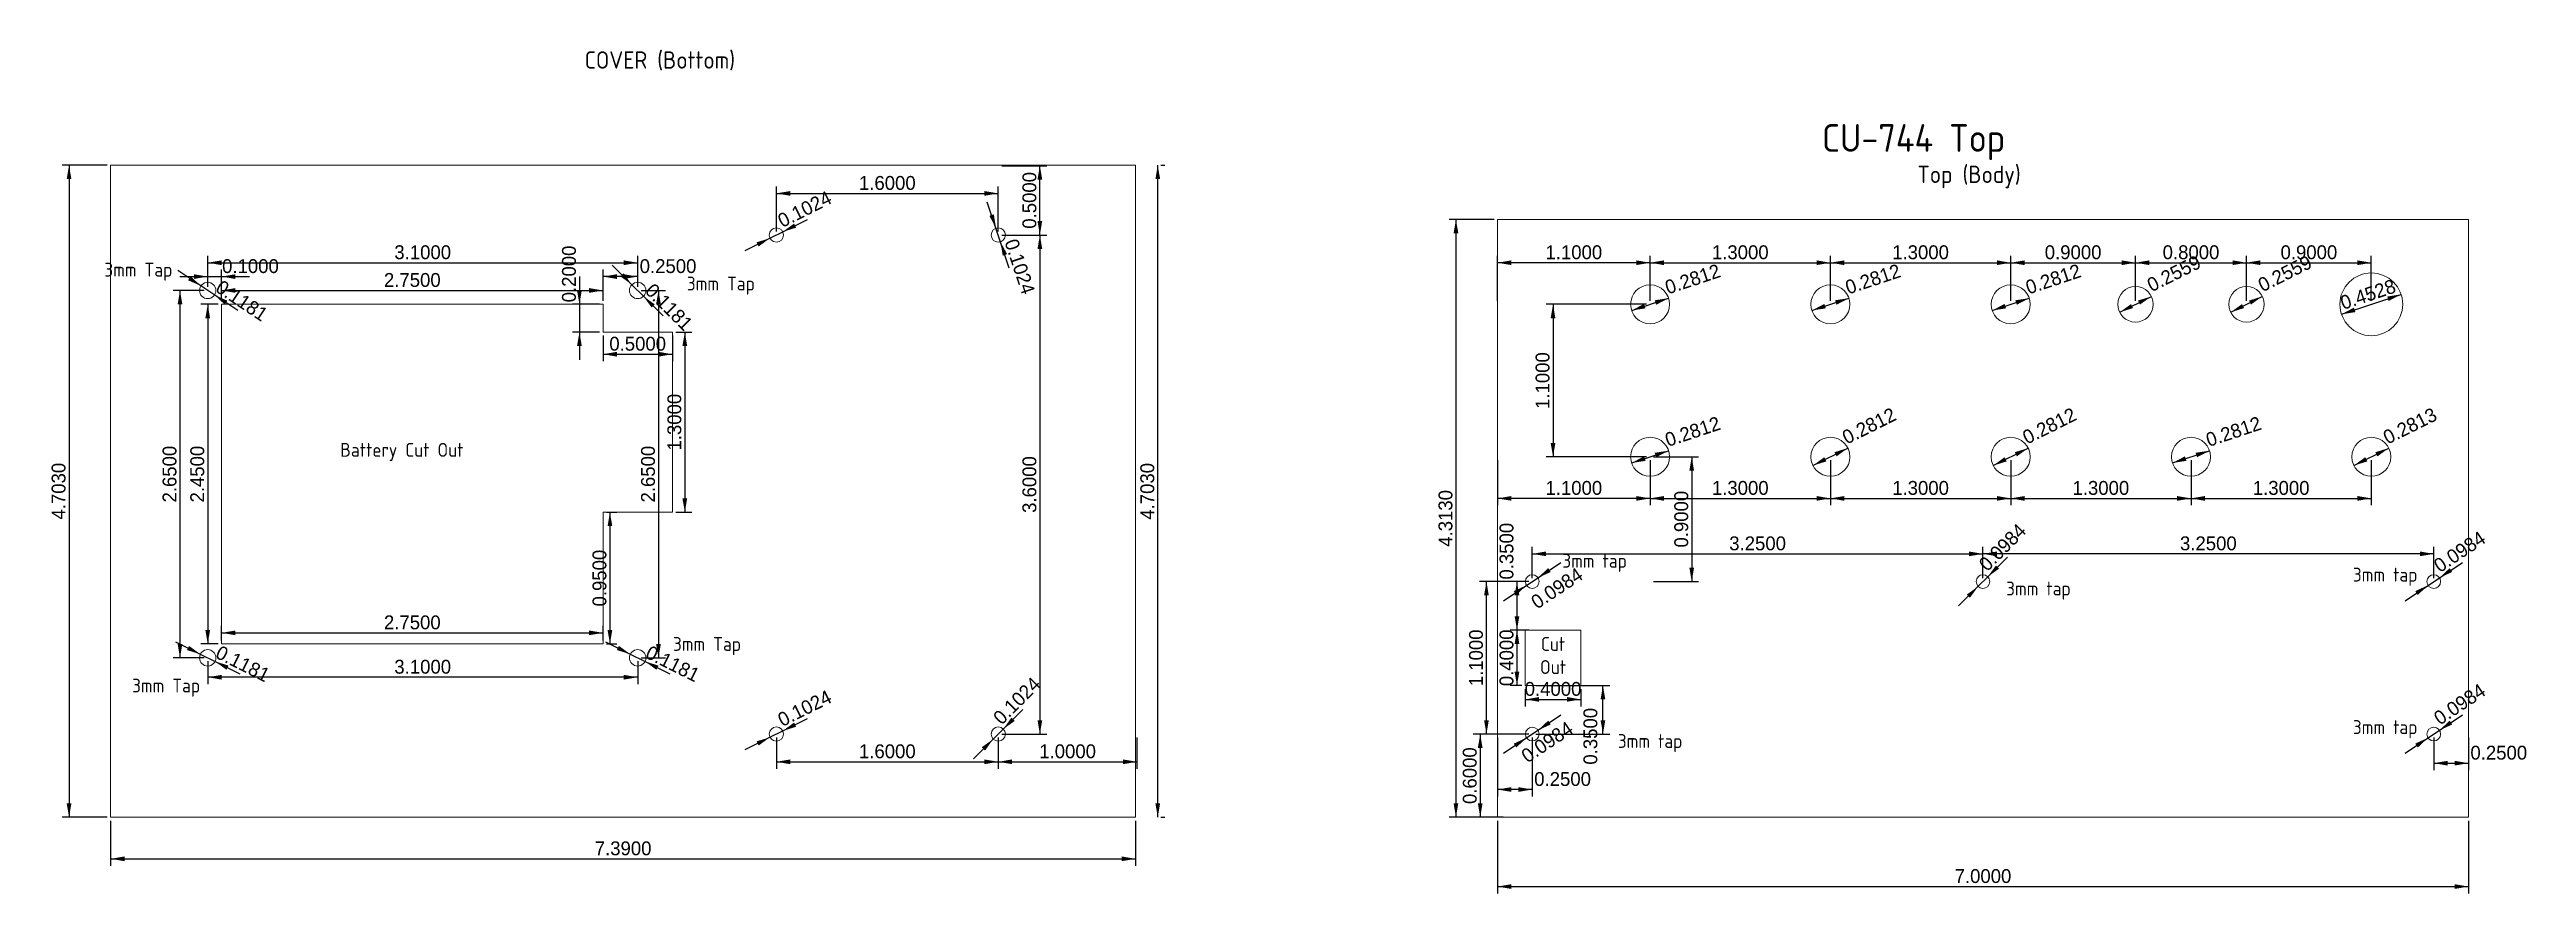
# Model space of a CAD drawing. Header units: inches. Extents: x -0.4 to 17.4, y -0.5 to 5.5.
import ezdxf

# ---------------------------------------------------------------- set-up
doc = ezdxf.new("R2010")
doc.units = ezdxf.units.IN
doc.header["$MEASUREMENT"] = 0
doc.layers.get('0').update_dxf_attribs({"linetype": 'CONTINUOUS', "lineweight": 0})
doc.styles.add('iso', font='iso')
doc.dimstyles.get("Standard").update_dxf_attribs({"dimtxt": 0.1, "dimasz": 0.1, "dimexe": 0.05, "dimexo": 0.025, "dimgap": 0.025, "dimtad": 0, "dimtoh": 1, "dimdec": 4, "dimzin": 1, "dimdsep": 46, "dimtxsty": 'Standard', "dimcen": 0.09, "dimazin": 0, "dimtfac": 1, "dimtdec": 4, "dimtofl": 0, "dimtmove": 0, "dimatfit": 3, "dimfxl": 0.0394, "dimtolj": 1, "dimtzin": 0, "dimarcsym": 0})

msp = doc.modelspace()

# ---------------------------------------------------------------- texts
at = {"attachment_point": 2, "style": 'iso'}
for s, insert, char_height, width in [('COVER (Bottom)', (3.96007, 5.525), 0.125, 1.3020833), ('CU-744 Top', (13, 5), 0.2, 1.5722222), ('Top (Body)', (13.4, 4.7), 0.125, 0.8715278), ('3mm Tap', (0.2, 4), 0.1, 0.5638889), ('3mm Tap', (4.4, 3.9), 0.1, 0.5638889), ('Battery Cut Out', (2.1, 2.7), 0.1, 1.0944444), ('3mm tap', (10.7, 1.9), 0.1, 0.5416667), ('3mm tap', (16.4, 1.8), 0.1, 0.5416667), ('3mm tap', (13.9, 1.7), 0.1, 0.5416667), ('3mm Tap', (4.3, 1.3), 0.1, 0.5638889), ('Cut\\POut', (10.4, 1.3), 0.1, 0.2), ('3mm Tap', (0.4, 1), 0.1, 0.5638889), ('3mm tap', (11.1, 0.6), 0.1, 0.5416667), ('3mm tap', (16.4, 0.7), 0.1, 0.5416667)]:
    msp.add_mtext(s, dxfattribs=dict(at, insert=insert, char_height=char_height, width=width))

# ---------------------------------------------------------------- blocks, each defined once
blk = doc.blocks.new('*D1')
at = {"color": 0, "linetype": 'ByBlock', "lineweight": -2}
for p, q in [((0, -0.025), (0, -0.35)), ((7.39, -0.025), (7.39, -0.35)), ((0, -0.3), (7.39, -0.3))]:
    blk.add_line(p, q, dxfattribs=at)
for points in [[(0, -0.3), (0.1, -0.283), (0.1, -0.317)], [(7.39, -0.3), (7.29, -0.317), (7.29, -0.283)]]:
    blk.add_solid(points, dxfattribs=at)
at = {"color": 0, "linetype": 'CONTINUOUS', "lineweight": -2, "insert": (3.695, -0.225), "char_height": 0.1, "width": 0.38889, "attachment_point": 5}
blk.add_mtext('7.3900', dxfattribs=at)
blk = doc.blocks.new('*D2')
at = {"color": 0, "linetype": 'ByBlock', "lineweight": -2}
for p, q in [((7.55, 0), (7.55, 4.703)), ((7.572, 4.703), (7.6, 4.703)), ((7.572, 0), (7.6, 0))]:
    blk.add_line(p, q, dxfattribs=at)
for points in [[(7.55, 4.703), (7.567, 4.603), (7.533, 4.603)], [(7.55, 0), (7.533, 0.1), (7.567, 0.1)]]:
    blk.add_solid(points, dxfattribs=at)
at = {"color": 0, "linetype": 'CONTINUOUS', "lineweight": -2, "insert": (7.475, 2.351), "char_height": 0.1, "width": 0.4, "attachment_point": 5, "rotation": 90}
blk.add_mtext('4.7030', dxfattribs=at)
blk = doc.blocks.new('*D3')
at = {"color": 0, "linetype": 'ByBlock', "lineweight": -2}
for p, q in [((-0.025, 4.703), (-0.35, 4.703)), ((-0.3, 4.703), (-0.3, 0)), ((-0.025, 0), (-0.35, 0))]:
    blk.add_line(p, q, dxfattribs=at)
for points in [[(-0.3, 4.703), (-0.283, 4.603), (-0.317, 4.603)], [(-0.3, 0), (-0.317, 0.1), (-0.283, 0.1)]]:
    blk.add_solid(points, dxfattribs=at)
at = {"color": 0, "linetype": 'CONTINUOUS', "lineweight": -2, "insert": (-0.375, 2.352), "char_height": 0.1, "width": 0.4, "attachment_point": 5, "rotation": 90}
blk.add_mtext('4.7030', dxfattribs=at)
blk = doc.blocks.new('*D4')
at = {"color": 0, "linetype": 'ByBlock', "lineweight": -2}
for p, q in [((9.975, 4.313), (9.65, 4.313)), ((9.7, 4.313), (9.7, 0)), ((9.975, 0), (9.65, 0))]:
    blk.add_line(p, q, dxfattribs=at)
for points in [[(9.7, 4.313), (9.717, 4.213), (9.683, 4.213)], [(9.7, 0), (9.683, 0.1), (9.717, 0.1)]]:
    blk.add_solid(points, dxfattribs=at)
at = {"color": 0, "linetype": 'CONTINUOUS', "lineweight": -2, "insert": (9.625, 2.156), "char_height": 0.1, "width": 0.37778, "attachment_point": 5, "rotation": 90}
blk.add_mtext('4.3130', dxfattribs=at)
blk = doc.blocks.new('*D5')
at = {"color": 0, "linetype": 'ByBlock', "lineweight": -2}
for p, q in [((10, -0.025), (10, -0.55)), ((17, -0.025), (17, -0.55)), ((10, -0.5), (17, -0.5))]:
    blk.add_line(p, q, dxfattribs=at)
for points in [[(10, -0.5), (10.1, -0.483), (10.1, -0.517)], [(17, -0.5), (16.9, -0.517), (16.9, -0.483)]]:
    blk.add_solid(points, dxfattribs=at)
at = {"color": 0, "linetype": 'CONTINUOUS', "lineweight": -2, "insert": (13.5, -0.425), "char_height": 0.1, "width": 0.38889, "attachment_point": 5}
blk.add_mtext('7.0000', dxfattribs=at)
blk = doc.blocks.new('*D6')
at = {"color": 0, "linetype": 'ByBlock', "lineweight": -2}
for p, q in [((10.25, 1.725), (10.25, 1.95)), ((10.25, 1.9), (13.5, 1.9)), ((13.5, 1.725), (13.5, 1.95))]:
    blk.add_line(p, q, dxfattribs=at)
for points in [[(10.25, 1.9), (10.35, 1.917), (10.35, 1.883)], [(13.5, 1.9), (13.4, 1.883), (13.4, 1.917)]]:
    blk.add_solid(points, dxfattribs=at)
at = {"color": 0, "linetype": 'CONTINUOUS', "lineweight": -2, "insert": (11.875, 1.975), "char_height": 0.1, "width": 0.38889, "attachment_point": 5}
blk.add_mtext('3.2500', dxfattribs=at)
blk = doc.blocks.new('*D7')
at = {"color": 0, "linetype": 'ByBlock', "lineweight": -2}
for p, q in [((13.5, 1.725), (13.5, 1.95)), ((16.75, 1.9), (13.5, 1.9)), ((16.75, 1.725), (16.75, 1.95))]:
    blk.add_line(p, q, dxfattribs=at)
for points in [[(13.5, 1.9), (13.6, 1.917), (13.6, 1.883)], [(16.75, 1.9), (16.65, 1.883), (16.65, 1.917)]]:
    blk.add_solid(points, dxfattribs=at)
at = {"color": 0, "linetype": 'CONTINUOUS', "lineweight": -2, "insert": (15.125, 1.975), "char_height": 0.1, "width": 0.38889, "attachment_point": 5}
blk.add_mtext('3.2500', dxfattribs=at)
blk = doc.blocks.new('*D8')
at = {"color": 0, "linetype": 'ByBlock', "lineweight": -2}
for p, q in [((10.225, 1.7), (9.87, 1.7)), ((9.92, 0.6), (9.92, 1.7)), ((10.225, 0.6), (9.87, 0.6))]:
    blk.add_line(p, q, dxfattribs=at)
for points in [[(9.92, 1.7), (9.937, 1.6), (9.903, 1.6)], [(9.92, 0.6), (9.903, 0.7), (9.937, 0.7)]]:
    blk.add_solid(points, dxfattribs=at)
at = {"color": 0, "linetype": 'CONTINUOUS', "lineweight": -2, "insert": (9.845, 1.15), "char_height": 0.1, "width": 0.34444, "attachment_point": 5, "rotation": 90}
blk.add_mtext('1.1000', dxfattribs=at)
blk = doc.blocks.new('*D9')
at = {"color": 0, "linetype": 'ByBlock', "lineweight": -2}
for p, q in [((10.175, 1.35), (10.09, 1.35)), ((10.14, 1.35), (10.14, 0.95)), ((10.175, 0.95), (10.09, 0.95))]:
    blk.add_line(p, q, dxfattribs=at)
for points in [[(10.14, 1.35), (10.157, 1.25), (10.123, 1.25)], [(10.14, 0.95), (10.123, 1.05), (10.157, 1.05)]]:
    blk.add_solid(points, dxfattribs=at)
at = {"color": 0, "linetype": 'CONTINUOUS', "lineweight": -2, "insert": (10.065, 1.15), "char_height": 0.1, "width": 0.4, "attachment_point": 5, "rotation": 90}
blk.add_mtext('0.4000', dxfattribs=at)
blk = doc.blocks.new('*D10')
at = {"color": 0, "linetype": 'ByBlock', "lineweight": -2}
for p, q in [((10.2, 0.925), (10.2, 0.8)), ((10.6, 0.925), (10.6, 0.8)), ((10.2, 0.85), (10.6, 0.85))]:
    blk.add_line(p, q, dxfattribs=at)
for points in [[(10.2, 0.85), (10.3, 0.867), (10.3, 0.833)], [(10.6, 0.85), (10.5, 0.833), (10.5, 0.867)]]:
    blk.add_solid(points, dxfattribs=at)
at = {"color": 0, "linetype": 'CONTINUOUS', "lineweight": -2, "insert": (10.4, 0.925), "char_height": 0.1, "width": 0.4, "attachment_point": 5}
blk.add_mtext('0.4000', dxfattribs=at)
blk = doc.blocks.new('*D11')
at = {"color": 0, "linetype": 'ByBlock', "lineweight": -2}
for p, q in [((10.225, 1.7), (10.09, 1.7)), ((10.14, 1.7), (10.14, 1.35)), ((10.225, 1.35), (10.09, 1.35))]:
    blk.add_line(p, q, dxfattribs=at)
for points in [[(10.14, 1.7), (10.157, 1.6), (10.123, 1.6)], [(10.14, 1.35), (10.123, 1.45), (10.157, 1.45)]]:
    blk.add_solid(points, dxfattribs=at)
at = {"color": 0, "linetype": 'CONTINUOUS', "lineweight": -2, "insert": (10.065, 1.919), "char_height": 0.1, "width": 0.38889, "attachment_point": 5, "rotation": 90}
blk.add_mtext('0.3500', dxfattribs=at)
blk = doc.blocks.new('*D12')
at = {"color": 0, "linetype": 'ByBlock', "lineweight": -2}
for p, q in [((10.04, 0.6), (9.825, 0.6)), ((9.875, 0.6), (9.875, 0)), ((10.04, 0), (9.825, 0))]:
    blk.add_line(p, q, dxfattribs=at)
for points in [[(9.875, 0.6), (9.892, 0.5), (9.858, 0.5)], [(9.875, 0), (9.858, 0.1), (9.892, 0.1)]]:
    blk.add_solid(points, dxfattribs=at)
at = {"color": 0, "linetype": 'CONTINUOUS', "lineweight": -2, "insert": (9.8, 0.3), "char_height": 0.1, "width": 0.38889, "attachment_point": 5, "rotation": 90}
blk.add_mtext('0.6000', dxfattribs=at)
blk = doc.blocks.new('*D13')
at = {"color": 0, "linetype": 'ByBlock', "lineweight": -2}
blk.add_line((16.543, 0.462), (16.957, 0.738), dxfattribs=at)
for points in [[(16.709, 0.573), (16.635, 0.503), (16.617, 0.531)], [(16.791, 0.627), (16.865, 0.697), (16.883, 0.669)]]:
    blk.add_solid(points, dxfattribs=at)
at = {"color": 0, "linetype": 'CONTINUOUS', "lineweight": -2, "insert": (16.937, 0.815), "char_height": 0.1, "width": 0.4, "attachment_point": 5, "rotation": 33.6901}
blk.add_mtext('0.0984', dxfattribs=at)
blk = doc.blocks.new('*D14')
at = {"color": 0, "linetype": 'ByBlock', "lineweight": -2}
blk.add_line((16.543, 1.562), (16.957, 1.838), dxfattribs=at)
for points in [[(16.791, 1.727), (16.865, 1.797), (16.883, 1.769)], [(16.709, 1.673), (16.635, 1.603), (16.617, 1.631)]]:
    blk.add_solid(points, dxfattribs=at)
at = {"color": 0, "linetype": 'CONTINUOUS', "lineweight": -2, "insert": (16.937, 1.915), "char_height": 0.1, "width": 0.4, "attachment_point": 5, "rotation": 33.6901}
blk.add_mtext('0.0984', dxfattribs=at)
blk = doc.blocks.new('*D15')
at = {"color": 0, "linetype": 'ByBlock', "lineweight": -2}
blk.add_line((13.324, 1.524), (13.676, 1.876), dxfattribs=at)
for points in [[(13.535, 1.735), (13.594, 1.817), (13.617, 1.794)], [(13.465, 1.665), (13.406, 1.583), (13.383, 1.606)]]:
    blk.add_solid(points, dxfattribs=at)
at = {"color": 0, "linetype": 'CONTINUOUS', "lineweight": -2, "insert": (13.641, 1.947), "char_height": 0.1, "width": 0.4, "attachment_point": 5, "rotation": 45}
blk.add_mtext('0.0984', dxfattribs=at)
blk = doc.blocks.new('*D16')
at = {"color": 0, "linetype": 'ByBlock', "lineweight": -2}
for p, q in [((10.275, 0.95), (10.81, 0.95)), ((10.76, 0.6), (10.76, 0.95)), ((10.275, 0.6), (10.81, 0.6))]:
    blk.add_line(p, q, dxfattribs=at)
for points in [[(10.76, 0.95), (10.777, 0.85), (10.743, 0.85)], [(10.76, 0.6), (10.743, 0.7), (10.777, 0.7)]]:
    blk.add_solid(points, dxfattribs=at)
at = {"color": 0, "linetype": 'CONTINUOUS', "lineweight": -2, "insert": (10.67, 0.584), "char_height": 0.1, "width": 0.38889, "attachment_point": 5, "rotation": 90}
blk.add_mtext('0.3500', dxfattribs=at)
blk = doc.blocks.new('*D17')
at = {"color": 0, "linetype": 'ByBlock', "lineweight": -2}
blk.add_line((10.043, 0.462), (10.457, 0.738), dxfattribs=at)
for points in [[(10.209, 0.573), (10.135, 0.503), (10.117, 0.531)], [(10.291, 0.627), (10.365, 0.697), (10.383, 0.669)]]:
    blk.add_solid(points, dxfattribs=at)
at = {"color": 0, "linetype": 'CONTINUOUS', "lineweight": -2, "insert": (10.358, 0.542), "char_height": 0.1, "width": 0.4, "attachment_point": 5, "rotation": 33.6901}
blk.add_mtext('0.0984', dxfattribs=at)
blk = doc.blocks.new('*D18')
at = {"color": 0, "linetype": 'ByBlock', "lineweight": -2}
blk.add_line((10.043, 1.562), (10.457, 1.838), dxfattribs=at)
for points in [[(10.291, 1.727), (10.365, 1.797), (10.383, 1.769)], [(10.209, 1.673), (10.135, 1.603), (10.117, 1.631)]]:
    blk.add_solid(points, dxfattribs=at)
at = {"color": 0, "linetype": 'CONTINUOUS', "lineweight": -2, "insert": (10.428, 1.652), "char_height": 0.1, "width": 0.4, "attachment_point": 5, "rotation": 33.6901}
blk.add_mtext('0.0984', dxfattribs=at)
blk = doc.blocks.new('*D19')
at = {"color": 0, "linetype": 'ByBlock', "lineweight": -2}
blk.add_line((14.486, 3.643), (14.714, 3.757), dxfattribs=at)
for points in [[(14.714, 3.757), (14.632, 3.698), (14.618, 3.727)], [(14.486, 3.643), (14.568, 3.702), (14.582, 3.673)]]:
    blk.add_solid(points, dxfattribs=at)
at = {"color": 0, "linetype": 'CONTINUOUS', "lineweight": -2, "insert": (14.877, 3.922), "char_height": 0.1, "width": 0.38889, "attachment_point": 5, "rotation": 26.5651}
blk.add_mtext('0.2559', dxfattribs=at)
blk = doc.blocks.new('*D20')
at = {"color": 0, "linetype": 'ByBlock', "lineweight": -2}
blk.add_line((13.567, 3.656), (13.833, 3.744), dxfattribs=at)
for points in [[(13.567, 3.656), (13.656, 3.703), (13.667, 3.671)], [(13.833, 3.744), (13.744, 3.697), (13.733, 3.729)]]:
    blk.add_solid(points, dxfattribs=at)
at = {"color": 0, "linetype": 'CONTINUOUS', "lineweight": -2, "insert": (14.007, 3.882), "char_height": 0.1, "width": 0.36667, "attachment_point": 5, "rotation": 18.4349}
blk.add_mtext('0.2812', dxfattribs=at)
blk = doc.blocks.new('*D21')
at = {"color": 0, "linetype": 'ByBlock', "lineweight": -2}
blk.add_line((12.267, 3.656), (12.533, 3.744), dxfattribs=at)
for points in [[(12.267, 3.656), (12.356, 3.703), (12.367, 3.671)], [(12.533, 3.744), (12.444, 3.697), (12.433, 3.729)]]:
    blk.add_solid(points, dxfattribs=at)
at = {"color": 0, "linetype": 'CONTINUOUS', "lineweight": -2, "insert": (12.707, 3.882), "char_height": 0.1, "width": 0.36667, "attachment_point": 5, "rotation": 18.4349}
blk.add_mtext('0.2812', dxfattribs=at)
blk = doc.blocks.new('*D22')
at = {"color": 0, "linetype": 'ByBlock', "lineweight": -2}
blk.add_line((10.967, 3.656), (11.233, 3.744), dxfattribs=at)
for points in [[(10.967, 3.656), (11.056, 3.703), (11.067, 3.671)], [(11.233, 3.744), (11.144, 3.697), (11.133, 3.729)]]:
    blk.add_solid(points, dxfattribs=at)
at = {"color": 0, "linetype": 'CONTINUOUS', "lineweight": -2, "insert": (11.407, 3.882), "char_height": 0.1, "width": 0.36667, "attachment_point": 5, "rotation": 18.4349}
blk.add_mtext('0.2812', dxfattribs=at)
blk = doc.blocks.new('*D23')
at = {"color": 0, "linetype": 'ByBlock', "lineweight": -2}
blk.add_line((10.967, 2.556), (11.233, 2.644), dxfattribs=at)
for points in [[(10.967, 2.556), (11.056, 2.603), (11.067, 2.571)], [(11.233, 2.644), (11.144, 2.597), (11.133, 2.629)]]:
    blk.add_solid(points, dxfattribs=at)
at = {"color": 0, "linetype": 'CONTINUOUS', "lineweight": -2, "insert": (11.407, 2.782), "char_height": 0.1, "width": 0.36667, "attachment_point": 5, "rotation": 18.4349}
blk.add_mtext('0.2812', dxfattribs=at)
blk = doc.blocks.new('*D24')
at = {"color": 0, "linetype": 'ByBlock', "lineweight": -2}
blk.add_line((12.274, 2.537), (12.526, 2.663), dxfattribs=at)
for points in [[(12.274, 2.537), (12.356, 2.597), (12.371, 2.567)], [(12.526, 2.663), (12.444, 2.603), (12.429, 2.633)]]:
    blk.add_solid(points, dxfattribs=at)
at = {"color": 0, "linetype": 'CONTINUOUS', "lineweight": -2, "insert": (12.679, 2.823), "char_height": 0.1, "width": 0.36667, "attachment_point": 5, "rotation": 26.5651}
blk.add_mtext('0.2812', dxfattribs=at)
blk = doc.blocks.new('*D25')
at = {"color": 0, "linetype": 'ByBlock', "lineweight": -2}
blk.add_line((13.574, 2.537), (13.826, 2.663), dxfattribs=at)
for points in [[(13.574, 2.537), (13.656, 2.597), (13.671, 2.567)], [(13.826, 2.663), (13.744, 2.603), (13.729, 2.633)]]:
    blk.add_solid(points, dxfattribs=at)
at = {"color": 0, "linetype": 'CONTINUOUS', "lineweight": -2, "insert": (13.979, 2.823), "char_height": 0.1, "width": 0.36667, "attachment_point": 5, "rotation": 26.5651}
blk.add_mtext('0.2812', dxfattribs=at)
blk = doc.blocks.new('*D26')
at = {"color": 0, "linetype": 'ByBlock', "lineweight": -2}
blk.add_line((14.867, 2.556), (15.133, 2.644), dxfattribs=at)
for points in [[(14.867, 2.556), (14.956, 2.603), (14.967, 2.571)], [(15.133, 2.644), (15.044, 2.597), (15.033, 2.629)]]:
    blk.add_solid(points, dxfattribs=at)
at = {"color": 0, "linetype": 'CONTINUOUS', "lineweight": -2, "insert": (15.307, 2.782), "char_height": 0.1, "width": 0.36667, "attachment_point": 5, "rotation": 18.4349}
blk.add_mtext('0.2812', dxfattribs=at)
blk = doc.blocks.new('*D27')
at = {"color": 0, "linetype": 'ByBlock', "lineweight": -2}
blk.add_line((16.174, 2.537), (16.426, 2.663), dxfattribs=at)
for points in [[(16.174, 2.537), (16.256, 2.597), (16.271, 2.567)], [(16.426, 2.663), (16.344, 2.603), (16.329, 2.633)]]:
    blk.add_solid(points, dxfattribs=at)
at = {"color": 0, "linetype": 'CONTINUOUS', "lineweight": -2, "insert": (16.579, 2.823), "char_height": 0.1, "width": 0.36667, "attachment_point": 5, "rotation": 26.5651}
blk.add_mtext('0.2813', dxfattribs=at)
blk = doc.blocks.new('*D28')
at = {"color": 0, "linetype": 'ByBlock', "lineweight": -2}
for p, q in [((16.75, 0.575), (16.75, 0.34)), ((17, 0.575), (17, 0.34)), ((16.75, 0.39), (17, 0.39))]:
    blk.add_line(p, q, dxfattribs=at)
for points in [[(16.75, 0.39), (16.85, 0.407), (16.85, 0.373)], [(17, 0.39), (16.9, 0.373), (16.9, 0.407)]]:
    blk.add_solid(points, dxfattribs=at)
at = {"color": 0, "linetype": 'CONTINUOUS', "lineweight": -2, "insert": (17.219, 0.465), "char_height": 0.1, "width": 0.38889, "attachment_point": 5}
blk.add_mtext('0.2500', dxfattribs=at)
blk = doc.blocks.new('*D29')
at = {"color": 0, "linetype": 'ByBlock', "lineweight": -2}
for p, q in [((10, 0.575), (10, 0.15)), ((10.25, 0.575), (10.25, 0.15)), ((10.25, 0.2), (10, 0.2))]:
    blk.add_line(p, q, dxfattribs=at)
for points in [[(10, 0.2), (10.1, 0.217), (10.1, 0.183)], [(10.25, 0.2), (10.15, 0.183), (10.15, 0.217)]]:
    blk.add_solid(points, dxfattribs=at)
at = {"color": 0, "linetype": 'CONTINUOUS', "lineweight": -2, "insert": (10.469, 0.275), "char_height": 0.1, "width": 0.38889, "attachment_point": 5}
blk.add_mtext('0.2500', dxfattribs=at)
blk = doc.blocks.new('*D30')
at = {"color": 0, "linetype": 'ByBlock', "lineweight": -2}
for p, q in [((10, 3.725), (10, 4.05)), ((11.1, 4), (10, 4)), ((11.1, 3.725), (11.1, 4.05))]:
    blk.add_line(p, q, dxfattribs=at)
for points in [[(10, 4), (10.1, 4.017), (10.1, 3.983)], [(11.1, 4), (11, 3.983), (11, 4.017)]]:
    blk.add_solid(points, dxfattribs=at)
at = {"color": 0, "linetype": 'CONTINUOUS', "lineweight": -2, "insert": (10.55, 4.075), "char_height": 0.1, "width": 0.34444, "attachment_point": 5}
blk.add_mtext('1.1000', dxfattribs=at)
blk = doc.blocks.new('*D31')
at = {"color": 0, "linetype": 'ByBlock', "lineweight": -2}
for p, q in [((11.1, 3.725), (11.1, 4.05)), ((11.1, 4), (12.4, 4)), ((12.4, 3.725), (12.4, 4.05))]:
    blk.add_line(p, q, dxfattribs=at)
for points in [[(11.1, 4), (11.2, 4.017), (11.2, 3.983)], [(12.4, 4), (12.3, 3.983), (12.3, 4.017)]]:
    blk.add_solid(points, dxfattribs=at)
at = {"color": 0, "linetype": 'CONTINUOUS', "lineweight": -2, "insert": (11.75, 4.075), "char_height": 0.1, "width": 0.36667, "attachment_point": 5}
blk.add_mtext('1.3000', dxfattribs=at)
blk = doc.blocks.new('*D32')
at = {"color": 0, "linetype": 'ByBlock', "lineweight": -2}
for p, q in [((12.4, 3.725), (12.4, 4.05)), ((12.4, 4), (13.7, 4)), ((13.7, 3.725), (13.7, 4.05))]:
    blk.add_line(p, q, dxfattribs=at)
for points in [[(12.4, 4), (12.5, 4.017), (12.5, 3.983)], [(13.7, 4), (13.6, 3.983), (13.6, 4.017)]]:
    blk.add_solid(points, dxfattribs=at)
at = {"color": 0, "linetype": 'CONTINUOUS', "lineweight": -2, "insert": (13.05, 4.075), "char_height": 0.1, "width": 0.36667, "attachment_point": 5}
blk.add_mtext('1.3000', dxfattribs=at)
blk = doc.blocks.new('*D33')
at = {"color": 0, "linetype": 'ByBlock', "lineweight": -2}
for p, q in [((10, 2.575), (10, 2.25)), ((11.1, 2.575), (11.1, 2.25)), ((11.1, 2.3), (10, 2.3))]:
    blk.add_line(p, q, dxfattribs=at)
for points in [[(10, 2.3), (10.1, 2.317), (10.1, 2.283)], [(11.1, 2.3), (11, 2.283), (11, 2.317)]]:
    blk.add_solid(points, dxfattribs=at)
at = {"color": 0, "linetype": 'CONTINUOUS', "lineweight": -2, "insert": (10.55, 2.375), "char_height": 0.1, "width": 0.34444, "attachment_point": 5}
blk.add_mtext('1.1000', dxfattribs=at)
blk = doc.blocks.new('*D34')
at = {"color": 0, "linetype": 'ByBlock', "lineweight": -2}
for p, q in [((11.1, 2.575), (11.1, 2.25)), ((12.4, 2.575), (12.4, 2.25)), ((11.1, 2.3), (12.4, 2.3))]:
    blk.add_line(p, q, dxfattribs=at)
for points in [[(11.1, 2.3), (11.2, 2.317), (11.2, 2.283)], [(12.4, 2.3), (12.3, 2.283), (12.3, 2.317)]]:
    blk.add_solid(points, dxfattribs=at)
at = {"color": 0, "linetype": 'CONTINUOUS', "lineweight": -2, "insert": (11.75, 2.375), "char_height": 0.1, "width": 0.36667, "attachment_point": 5}
blk.add_mtext('1.3000', dxfattribs=at)
blk = doc.blocks.new('*D35')
at = {"color": 0, "linetype": 'ByBlock', "lineweight": -2}
for p, q in [((12.4, 2.575), (12.4, 2.25)), ((13.7, 2.575), (13.7, 2.25)), ((12.4, 2.3), (13.7, 2.3))]:
    blk.add_line(p, q, dxfattribs=at)
for points in [[(12.4, 2.3), (12.5, 2.317), (12.5, 2.283)], [(13.7, 2.3), (13.6, 2.283), (13.6, 2.317)]]:
    blk.add_solid(points, dxfattribs=at)
at = {"color": 0, "linetype": 'CONTINUOUS', "lineweight": -2, "insert": (13.05, 2.375), "char_height": 0.1, "width": 0.36667, "attachment_point": 5}
blk.add_mtext('1.3000', dxfattribs=at)
blk = doc.blocks.new('*D36')
at = {"color": 0, "linetype": 'ByBlock', "lineweight": -2}
for p, q in [((13.7, 3.725), (13.7, 4.05)), ((13.7, 4), (14.6, 4)), ((14.6, 3.725), (14.6, 4.05))]:
    blk.add_line(p, q, dxfattribs=at)
for points in [[(13.7, 4), (13.8, 4.017), (13.8, 3.983)], [(14.6, 4), (14.5, 3.983), (14.5, 4.017)]]:
    blk.add_solid(points, dxfattribs=at)
at = {"color": 0, "linetype": 'CONTINUOUS', "lineweight": -2, "insert": (14.15, 4.075), "char_height": 0.1, "width": 0.38889, "attachment_point": 5}
blk.add_mtext('0.9000', dxfattribs=at)
blk = doc.blocks.new('*D37')
at = {"color": 0, "linetype": 'ByBlock', "lineweight": -2}
for p, q in [((13.7, 2.575), (13.7, 2.25)), ((15, 2.575), (15, 2.25)), ((13.7, 2.3), (15, 2.3))]:
    blk.add_line(p, q, dxfattribs=at)
for points in [[(13.7, 2.3), (13.8, 2.317), (13.8, 2.283)], [(15, 2.3), (14.9, 2.283), (14.9, 2.317)]]:
    blk.add_solid(points, dxfattribs=at)
at = {"color": 0, "linetype": 'CONTINUOUS', "lineweight": -2, "insert": (14.35, 2.375), "char_height": 0.1, "width": 0.36667, "attachment_point": 5}
blk.add_mtext('1.3000', dxfattribs=at)
blk = doc.blocks.new('*D38')
at = {"color": 0, "linetype": 'ByBlock', "lineweight": -2}
for p, q in [((15, 2.575), (15, 2.25)), ((16.3, 2.575), (16.3, 2.25)), ((15, 2.3), (16.3, 2.3))]:
    blk.add_line(p, q, dxfattribs=at)
for points in [[(15, 2.3), (15.1, 2.317), (15.1, 2.283)], [(16.3, 2.3), (16.2, 2.283), (16.2, 2.317)]]:
    blk.add_solid(points, dxfattribs=at)
at = {"color": 0, "linetype": 'CONTINUOUS', "lineweight": -2, "insert": (15.65, 2.375), "char_height": 0.1, "width": 0.36667, "attachment_point": 5}
blk.add_mtext('1.3000', dxfattribs=at)
blk = doc.blocks.new('*D39')
at = {"color": 0, "linetype": 'ByBlock', "lineweight": -2}
for p, q in [((11.075, 3.7), (10.35, 3.7)), ((10.4, 3.7), (10.4, 2.6)), ((11.075, 2.6), (10.35, 2.6))]:
    blk.add_line(p, q, dxfattribs=at)
for points in [[(10.4, 3.7), (10.417, 3.6), (10.383, 3.6)], [(10.4, 2.6), (10.383, 2.7), (10.417, 2.7)]]:
    blk.add_solid(points, dxfattribs=at)
at = {"color": 0, "linetype": 'CONTINUOUS', "lineweight": -2, "insert": (10.325, 3.15), "char_height": 0.1, "width": 0.34444, "attachment_point": 5, "rotation": 90}
blk.add_mtext('1.1000', dxfattribs=at)
blk = doc.blocks.new('*D40')
at = {"color": 0, "linetype": 'ByBlock', "lineweight": -2}
for p, q in [((11.125, 2.6), (11.45, 2.6)), ((11.4, 2.6), (11.4, 1.7)), ((11.125, 1.7), (11.45, 1.7))]:
    blk.add_line(p, q, dxfattribs=at)
for points in [[(11.4, 2.6), (11.417, 2.5), (11.383, 2.5)], [(11.4, 1.7), (11.383, 1.8), (11.417, 1.8)]]:
    blk.add_solid(points, dxfattribs=at)
at = {"color": 0, "linetype": 'CONTINUOUS', "lineweight": -2, "insert": (11.325, 2.15), "char_height": 0.1, "width": 0.38889, "attachment_point": 5, "rotation": 90}
blk.add_mtext('0.9000', dxfattribs=at)
blk = doc.blocks.new('*D41')
at = {"color": 0, "linetype": 'ByBlock', "lineweight": -2}
for p, q in [((4.8, 4.225), (4.8, 4.55)), ((4.8, 4.5), (6.4, 4.5)), ((6.4, 4.225), (6.4, 4.55))]:
    blk.add_line(p, q, dxfattribs=at)
for points in [[(4.8, 4.5), (4.9, 4.517), (4.9, 4.483)], [(6.4, 4.5), (6.3, 4.483), (6.3, 4.517)]]:
    blk.add_solid(points, dxfattribs=at)
at = {"color": 0, "linetype": 'CONTINUOUS', "lineweight": -2, "insert": (5.6, 4.575), "char_height": 0.1, "width": 0.36667, "attachment_point": 5}
blk.add_mtext('1.6000', dxfattribs=at)
blk = doc.blocks.new('*D42')
at = {"color": 0, "linetype": 'ByBlock', "lineweight": -2}
for p, q in [((6.425, 4.7), (6.75, 4.7)), ((6.7, 4.2), (6.7, 4.7)), ((6.425, 4.2), (6.75, 4.2))]:
    blk.add_line(p, q, dxfattribs=at)
for points in [[(6.7, 4.7), (6.717, 4.6), (6.683, 4.6)], [(6.7, 4.2), (6.683, 4.3), (6.717, 4.3)]]:
    blk.add_solid(points, dxfattribs=at)
at = {"color": 0, "linetype": 'CONTINUOUS', "lineweight": -2, "insert": (6.625, 4.45), "char_height": 0.1, "width": 0.38889, "attachment_point": 5, "rotation": 90}
blk.add_mtext('0.5000', dxfattribs=at)
blk = doc.blocks.new('*D43')
at = {"color": 0, "linetype": 'ByBlock', "lineweight": -2}
for p, q in [((6.425, 4.2), (6.75, 4.2)), ((6.7, 4.2), (6.7, 0.6)), ((6.425, 0.6), (6.75, 0.6))]:
    blk.add_line(p, q, dxfattribs=at)
for points in [[(6.7, 4.2), (6.717, 4.1), (6.683, 4.1)], [(6.7, 0.6), (6.683, 0.7), (6.717, 0.7)]]:
    blk.add_solid(points, dxfattribs=at)
at = {"color": 0, "linetype": 'CONTINUOUS', "lineweight": -2, "insert": (6.625, 2.4), "char_height": 0.1, "width": 0.38889, "attachment_point": 5, "rotation": 90}
blk.add_mtext('3.6000', dxfattribs=at)
blk = doc.blocks.new('*D44')
at = {"color": 0, "linetype": 'ByBlock', "lineweight": -2}
for p, q in [((4.8, 0.575), (4.8, 0.35)), ((6.4, 0.575), (6.4, 0.35)), ((4.8, 0.4), (6.4, 0.4))]:
    blk.add_line(p, q, dxfattribs=at)
for points in [[(4.8, 0.4), (4.9, 0.417), (4.9, 0.383)], [(6.4, 0.4), (6.3, 0.383), (6.3, 0.417)]]:
    blk.add_solid(points, dxfattribs=at)
at = {"color": 0, "linetype": 'CONTINUOUS', "lineweight": -2, "insert": (5.6, 0.475), "char_height": 0.1, "width": 0.36667, "attachment_point": 5}
blk.add_mtext('1.6000', dxfattribs=at)
blk = doc.blocks.new('*D45')
at = {"color": 0, "linetype": 'ByBlock', "lineweight": -2}
for p, q in [((6.4, 0.575), (6.4, 0.35)), ((7.4, 0.575), (7.4, 0.35)), ((6.4, 0.4), (7.4, 0.4))]:
    blk.add_line(p, q, dxfattribs=at)
for points in [[(6.4, 0.4), (6.5, 0.417), (6.5, 0.383)], [(7.4, 0.4), (7.3, 0.383), (7.3, 0.417)]]:
    blk.add_solid(points, dxfattribs=at)
at = {"color": 0, "linetype": 'CONTINUOUS', "lineweight": -2, "insert": (6.9, 0.475), "char_height": 0.1, "width": 0.36667, "attachment_point": 5}
blk.add_mtext('1.0000', dxfattribs=at)
blk = doc.blocks.new('*D46')
at = {"color": 0, "linetype": 'ByBlock', "lineweight": -2}
blk.add_line((4.575, 4.088), (5.025, 4.312), dxfattribs=at)
for points in [[(4.754, 4.177), (4.672, 4.117), (4.657, 4.147)], [(4.846, 4.223), (4.928, 4.283), (4.943, 4.253)]]:
    blk.add_solid(points, dxfattribs=at)
at = {"color": 0, "linetype": 'CONTINUOUS', "lineweight": -2, "insert": (5.004, 4.386), "char_height": 0.1, "width": 0.37778, "attachment_point": 5, "rotation": 26.5651}
blk.add_mtext('0.1024', dxfattribs=at)
blk = doc.blocks.new('*D47')
at = {"color": 0, "linetype": 'ByBlock', "lineweight": -2}
blk.add_line((6.479, 3.962), (6.321, 4.438), dxfattribs=at)
for points in [[(6.384, 4.249), (6.336, 4.338), (6.368, 4.349)], [(6.416, 4.151), (6.464, 4.062), (6.432, 4.051)]]:
    blk.add_solid(points, dxfattribs=at)
at = {"color": 0, "linetype": 'CONTINUOUS', "lineweight": -2, "insert": (6.555, 3.972), "char_height": 0.1, "width": 0.37778, "attachment_point": 5, "rotation": 288.4349}
blk.add_mtext('0.1024', dxfattribs=at)
blk = doc.blocks.new('*D48')
at = {"color": 0, "linetype": 'ByBlock', "lineweight": -2}
blk.add_line((4.575, 0.488), (5.025, 0.712), dxfattribs=at)
for points in [[(4.754, 0.577), (4.672, 0.517), (4.657, 0.547)], [(4.846, 0.623), (4.928, 0.683), (4.943, 0.653)]]:
    blk.add_solid(points, dxfattribs=at)
at = {"color": 0, "linetype": 'CONTINUOUS', "lineweight": -2, "insert": (5.004, 0.786), "char_height": 0.1, "width": 0.37778, "attachment_point": 5, "rotation": 26.5651}
blk.add_mtext('0.1024', dxfattribs=at)
blk = doc.blocks.new('*D49')
at = {"color": 0, "linetype": 'ByBlock', "lineweight": -2}
blk.add_line((6.578, 0.778), (6.222, 0.422), dxfattribs=at)
for points in [[(6.436, 0.636), (6.495, 0.719), (6.519, 0.695)], [(6.364, 0.564), (6.305, 0.481), (6.281, 0.505)]]:
    blk.add_solid(points, dxfattribs=at)
at = {"color": 0, "linetype": 'CONTINUOUS', "lineweight": -2, "insert": (6.534, 0.84), "char_height": 0.1, "width": 0.37778, "attachment_point": 5, "rotation": 45}
blk.add_mtext('0.1024', dxfattribs=at)
blk = doc.blocks.new('*D50')
at = {"color": 0, "linetype": 'ByBlock', "lineweight": -2}
for p, q in [((0.7, 1.125), (0.7, 0.96)), ((3.8, 1.125), (3.8, 0.96)), ((3.8, 1.01), (0.7, 1.01))]:
    blk.add_line(p, q, dxfattribs=at)
for points in [[(0.7, 1.01), (0.8, 1.027), (0.8, 0.993)], [(3.8, 1.01), (3.7, 0.993), (3.7, 1.027)]]:
    blk.add_solid(points, dxfattribs=at)
at = {"color": 0, "linetype": 'CONTINUOUS', "lineweight": -2, "insert": (2.25, 1.085), "char_height": 0.1, "width": 0.36667, "attachment_point": 5}
blk.add_mtext('3.1000', dxfattribs=at)
blk = doc.blocks.new('*D51')
at = {"color": 0, "linetype": 'ByBlock', "lineweight": -2}
for p, q in [((0.7, 3.825), (0.7, 4.05)), ((0.7, 4), (3.8, 4)), ((3.8, 3.825), (3.8, 4.05))]:
    blk.add_line(p, q, dxfattribs=at)
for points in [[(0.7, 4), (0.8, 4.017), (0.8, 3.983)], [(3.8, 4), (3.7, 3.983), (3.7, 4.017)]]:
    blk.add_solid(points, dxfattribs=at)
at = {"color": 0, "linetype": 'CONTINUOUS', "lineweight": -2, "insert": (2.25, 4.075), "char_height": 0.1, "width": 0.36667, "attachment_point": 5}
blk.add_mtext('3.1000', dxfattribs=at)
blk = doc.blocks.new('*D52')
at = {"color": 0, "linetype": 'ByBlock', "lineweight": -2}
for p, q in [((0.675, 3.8), (0.45, 3.8)), ((0.5, 3.8), (0.5, 1.15)), ((0.675, 1.15), (0.45, 1.15))]:
    blk.add_line(p, q, dxfattribs=at)
for points in [[(0.5, 3.8), (0.517, 3.7), (0.483, 3.7)], [(0.5, 1.15), (0.483, 1.25), (0.517, 1.25)]]:
    blk.add_solid(points, dxfattribs=at)
at = {"color": 0, "linetype": 'CONTINUOUS', "lineweight": -2, "insert": (0.425, 2.475), "char_height": 0.1, "width": 0.38889, "attachment_point": 5, "rotation": 90}
blk.add_mtext('2.6500', dxfattribs=at)
blk = doc.blocks.new('*D53')
at = {"color": 0, "linetype": 'ByBlock', "lineweight": -2}
for p, q in [((3.825, 3.8), (4, 3.8)), ((3.95, 3.8), (3.95, 1.15)), ((3.825, 1.15), (4, 1.15))]:
    blk.add_line(p, q, dxfattribs=at)
for points in [[(3.95, 3.8), (3.967, 3.7), (3.933, 3.7)], [(3.95, 1.15), (3.933, 1.25), (3.967, 1.25)]]:
    blk.add_solid(points, dxfattribs=at)
at = {"color": 0, "linetype": 'CONTINUOUS', "lineweight": -2, "insert": (3.875, 2.475), "char_height": 0.1, "width": 0.38889, "attachment_point": 5, "rotation": 90}
blk.add_mtext('2.6500', dxfattribs=at)
blk = doc.blocks.new('*D54')
at = {"color": 0, "linetype": 'ByBlock', "lineweight": -2}
for p, q in [((0.7, 3.825), (0.7, 3.95)), ((0.8, 3.725), (0.8, 3.95)), ((0.5, 3.9), (1, 3.9))]:
    blk.add_line(p, q, dxfattribs=at)
for points in [[(0.7, 3.9), (0.6, 3.883), (0.6, 3.917)], [(0.8, 3.9), (0.9, 3.917), (0.9, 3.883)]]:
    blk.add_solid(points, dxfattribs=at)
at = {"color": 0, "linetype": 'CONTINUOUS', "lineweight": -2, "insert": (1.008, 3.975), "char_height": 0.1, "width": 0.36667, "attachment_point": 5}
blk.add_mtext('0.1000', dxfattribs=at)
blk = doc.blocks.new('*D55')
at = {"color": 0, "linetype": 'ByBlock', "lineweight": -2}
for p, q in [((3.55, 3.725), (3.55, 3.95)), ((3.8, 3.825), (3.8, 3.95)), ((3.8, 3.9), (3.55, 3.9))]:
    blk.add_line(p, q, dxfattribs=at)
for points in [[(3.55, 3.9), (3.65, 3.917), (3.65, 3.883)], [(3.8, 3.9), (3.7, 3.883), (3.7, 3.917)]]:
    blk.add_solid(points, dxfattribs=at)
at = {"color": 0, "linetype": 'CONTINUOUS', "lineweight": -2, "insert": (4.019, 3.975), "char_height": 0.1, "width": 0.38889, "attachment_point": 5}
blk.add_mtext('0.2500', dxfattribs=at)
blk = doc.blocks.new('*D56')
at = {"color": 0, "linetype": 'ByBlock', "lineweight": -2}
for p, q in [((0.8, 3.725), (0.8, 3.85)), ((0.8, 3.8), (3.55, 3.8)), ((3.55, 3.725), (3.55, 3.85))]:
    blk.add_line(p, q, dxfattribs=at)
for points in [[(0.8, 3.8), (0.9, 3.817), (0.9, 3.783)], [(3.55, 3.8), (3.45, 3.783), (3.45, 3.817)]]:
    blk.add_solid(points, dxfattribs=at)
at = {"color": 0, "linetype": 'CONTINUOUS', "lineweight": -2, "insert": (2.175, 3.875), "char_height": 0.1, "width": 0.38889, "attachment_point": 5}
blk.add_mtext('2.7500', dxfattribs=at)
blk = doc.blocks.new('*D57')
at = {"color": 0, "linetype": 'ByBlock', "lineweight": -2}
for p, q in [((3.55, 3.475), (3.55, 3.29)), ((4.05, 3.475), (4.05, 3.29)), ((3.55, 3.34), (4.05, 3.34))]:
    blk.add_line(p, q, dxfattribs=at)
for points in [[(3.55, 3.34), (3.65, 3.357), (3.65, 3.323)], [(4.05, 3.34), (3.95, 3.323), (3.95, 3.357)]]:
    blk.add_solid(points, dxfattribs=at)
at = {"color": 0, "linetype": 'CONTINUOUS', "lineweight": -2, "insert": (3.8, 3.415), "char_height": 0.1, "width": 0.38889, "attachment_point": 5}
blk.add_mtext('0.5000', dxfattribs=at)
blk = doc.blocks.new('*D58')
at = {"color": 0, "linetype": 'ByBlock', "lineweight": -2}
for p, q in [((0.8, 1.275), (0.8, 1.38)), ((0.8, 1.33), (3.55, 1.33)), ((3.55, 1.275), (3.55, 1.38))]:
    blk.add_line(p, q, dxfattribs=at)
for points in [[(0.8, 1.33), (0.9, 1.347), (0.9, 1.313)], [(3.55, 1.33), (3.45, 1.313), (3.45, 1.347)]]:
    blk.add_solid(points, dxfattribs=at)
at = {"color": 0, "linetype": 'CONTINUOUS', "lineweight": -2, "insert": (2.175, 1.405), "char_height": 0.1, "width": 0.38889, "attachment_point": 5}
blk.add_mtext('2.7500', dxfattribs=at)
blk = doc.blocks.new('*D59')
at = {"color": 0, "linetype": 'ByBlock', "lineweight": -2}
for p, q in [((0.775, 3.7), (0.65, 3.7)), ((0.7, 3.7), (0.7, 1.25)), ((0.775, 1.25), (0.65, 1.25))]:
    blk.add_line(p, q, dxfattribs=at)
for points in [[(0.7, 3.7), (0.717, 3.6), (0.683, 3.6)], [(0.7, 1.25), (0.683, 1.35), (0.717, 1.35)]]:
    blk.add_solid(points, dxfattribs=at)
at = {"color": 0, "linetype": 'CONTINUOUS', "lineweight": -2, "insert": (0.625, 2.475), "char_height": 0.1, "width": 0.4, "attachment_point": 5, "rotation": 90}
blk.add_mtext('2.4500', dxfattribs=at)
blk = doc.blocks.new('*D60')
at = {"color": 0, "linetype": 'ByBlock', "lineweight": -2}
for p, q in [((3.575, 2.2), (3.65, 2.2)), ((3.6, 2.2), (3.6, 1.25)), ((3.575, 1.25), (3.65, 1.25))]:
    blk.add_line(p, q, dxfattribs=at)
for points in [[(3.6, 2.2), (3.617, 2.1), (3.583, 2.1)], [(3.6, 1.25), (3.583, 1.35), (3.617, 1.35)]]:
    blk.add_solid(points, dxfattribs=at)
at = {"color": 0, "linetype": 'CONTINUOUS', "lineweight": -2, "insert": (3.525, 1.725), "char_height": 0.1, "width": 0.38889, "attachment_point": 5, "rotation": 90}
blk.add_mtext('0.9500', dxfattribs=at)
blk = doc.blocks.new('*D61')
at = {"color": 0, "linetype": 'ByBlock', "lineweight": -2}
for p, q in [((3.38, 3.9), (3.38, 3.3)), ((3.525, 3.7), (3.33, 3.7)), ((3.525, 3.5), (3.33, 3.5))]:
    blk.add_line(p, q, dxfattribs=at)
for points in [[(3.38, 3.7), (3.363, 3.8), (3.397, 3.8)], [(3.38, 3.5), (3.397, 3.4), (3.363, 3.4)]]:
    blk.add_solid(points, dxfattribs=at)
at = {"color": 0, "linetype": 'CONTINUOUS', "lineweight": -2, "insert": (3.305, 3.919), "char_height": 0.1, "width": 0.38889, "attachment_point": 5, "rotation": 90}
blk.add_mtext('0.2000', dxfattribs=at)
blk = doc.blocks.new('*D62')
at = {"color": 0, "linetype": 'ByBlock', "lineweight": -2}
for p, q in [((4.075, 3.5), (4.19, 3.5)), ((4.14, 3.5), (4.14, 2.2)), ((4.075, 2.2), (4.19, 2.2))]:
    blk.add_line(p, q, dxfattribs=at)
for points in [[(4.14, 3.5), (4.157, 3.4), (4.123, 3.4)], [(4.14, 2.2), (4.123, 2.3), (4.157, 2.3)]]:
    blk.add_solid(points, dxfattribs=at)
at = {"color": 0, "linetype": 'CONTINUOUS', "lineweight": -2, "insert": (4.065, 2.85), "char_height": 0.1, "width": 0.36667, "attachment_point": 5, "rotation": 90}
blk.add_mtext('1.3000', dxfattribs=at)
blk = doc.blocks.new('*D63')
at = {"color": 0, "linetype": 'ByBlock', "lineweight": -2}
blk.add_line((0.916, 3.656), (0.484, 3.944), dxfattribs=at)
for points in [[(0.651, 3.833), (0.558, 3.874), (0.577, 3.902)], [(0.749, 3.767), (0.842, 3.726), (0.823, 3.698)]]:
    blk.add_solid(points, dxfattribs=at)
at = {"color": 0, "linetype": 'CONTINUOUS', "lineweight": -2, "insert": (0.946, 3.726), "char_height": 0.1, "width": 0.32222, "attachment_point": 5, "rotation": 326.3099}
blk.add_mtext('0.1181', dxfattribs=at)
blk = doc.blocks.new('*D64')
at = {"color": 0, "linetype": 'ByBlock', "lineweight": -2}
blk.add_line((3.983, 3.617), (3.617, 3.983), dxfattribs=at)
for points in [[(3.758, 3.842), (3.676, 3.901), (3.699, 3.924)], [(3.842, 3.758), (3.924, 3.699), (3.901, 3.676)]]:
    blk.add_solid(points, dxfattribs=at)
at = {"color": 0, "linetype": 'CONTINUOUS', "lineweight": -2, "insert": (4.026, 3.68), "char_height": 0.1, "width": 0.32222, "attachment_point": 5, "rotation": 315}
blk.add_mtext('0.1181', dxfattribs=at)
blk = doc.blocks.new('*D65')
at = {"color": 0, "linetype": 'ByBlock', "lineweight": -2}
blk.add_line((0.468, 1.266), (0.932, 1.034), dxfattribs=at)
for points in [[(0.647, 1.176), (0.55, 1.206), (0.565, 1.236)], [(0.753, 1.124), (0.85, 1.094), (0.835, 1.064)]]:
    blk.add_solid(points, dxfattribs=at)
at = {"color": 0, "linetype": 'CONTINUOUS', "lineweight": -2, "insert": (0.953, 1.107), "char_height": 0.1, "width": 0.32222, "attachment_point": 5, "rotation": 333.4349}
blk.add_mtext('0.1181', dxfattribs=at)
blk = doc.blocks.new('*D66')
at = {"color": 0, "linetype": 'ByBlock', "lineweight": -2}
blk.add_line((3.568, 1.266), (4.032, 1.034), dxfattribs=at)
for points in [[(3.747, 1.176), (3.65, 1.206), (3.665, 1.236)], [(3.853, 1.124), (3.95, 1.094), (3.935, 1.064)]]:
    blk.add_solid(points, dxfattribs=at)
at = {"color": 0, "linetype": 'CONTINUOUS', "lineweight": -2, "insert": (4.053, 1.107), "char_height": 0.1, "width": 0.32222, "attachment_point": 5, "rotation": 333.4349}
blk.add_mtext('0.1181', dxfattribs=at)
blk = doc.blocks.new('*D67')
at = {"color": 0, "linetype": 'ByBlock', "lineweight": -2}
blk.add_line((16.085, 3.628), (16.515, 3.772), dxfattribs=at)
for points in [[(16.515, 3.772), (16.425, 3.724), (16.415, 3.756)], [(16.085, 3.628), (16.175, 3.676), (16.185, 3.644)]]:
    blk.add_solid(points, dxfattribs=at)
at = {"color": 0, "linetype": 'CONTINUOUS', "lineweight": -2, "insert": (16.276, 3.771), "char_height": 0.1, "width": 0.4, "attachment_point": 5, "rotation": 18.4349}
blk.add_mtext('0.4528', dxfattribs=at)
blk = doc.blocks.new('*D68')
at = {"color": 0, "linetype": 'ByBlock', "lineweight": -2}
for p, q in [((14.6, 3.725), (14.6, 4.05)), ((14.6, 4), (15.4, 4)), ((15.4, 3.725), (15.4, 4.05))]:
    blk.add_line(p, q, dxfattribs=at)
for points in [[(14.6, 4), (14.7, 4.017), (14.7, 3.983)], [(15.4, 4), (15.3, 3.983), (15.3, 4.017)]]:
    blk.add_solid(points, dxfattribs=at)
at = {"color": 0, "linetype": 'CONTINUOUS', "lineweight": -2, "insert": (15, 4.075), "char_height": 0.1, "width": 0.38889, "attachment_point": 5}
blk.add_mtext('0.8000', dxfattribs=at)
blk = doc.blocks.new('*D69')
at = {"color": 0, "linetype": 'ByBlock', "lineweight": -2}
for p, q in [((15.4, 3.725), (15.4, 4.05)), ((15.4, 4), (16.3, 4)), ((16.3, 3.725), (16.3, 4.05))]:
    blk.add_line(p, q, dxfattribs=at)
for points in [[(15.4, 4), (15.5, 4.017), (15.5, 3.983)], [(16.3, 4), (16.2, 3.983), (16.2, 4.017)]]:
    blk.add_solid(points, dxfattribs=at)
at = {"color": 0, "linetype": 'CONTINUOUS', "lineweight": -2, "insert": (15.85, 4.075), "char_height": 0.1, "width": 0.38889, "attachment_point": 5}
blk.add_mtext('0.9000', dxfattribs=at)
blk = doc.blocks.new('*D70')
at = {"color": 0, "linetype": 'ByBlock', "lineweight": -2}
blk.add_line((15.286, 3.643), (15.514, 3.757), dxfattribs=at)
for points in [[(15.514, 3.757), (15.432, 3.698), (15.418, 3.727)], [(15.286, 3.643), (15.368, 3.702), (15.382, 3.673)]]:
    blk.add_solid(points, dxfattribs=at)
at = {"color": 0, "linetype": 'CONTINUOUS', "lineweight": -2, "insert": (15.677, 3.922), "char_height": 0.1, "width": 0.38889, "attachment_point": 5, "rotation": 26.5651}
blk.add_mtext('0.2559', dxfattribs=at)

# ---------------------------------------------------------------- dimensions: what is measured, and where the dimension line sits
for base, p1, p2, picture, middle in [((-0.3, 0), (0, 4.703), (0, 0), '*D3', (-0.375, 2.3515)), ((6.7, 4.7), (6.4, 4.2), (6.4, 4.7), '*D42', (6.625, 4.45)), ((7.55, 4.7), (7.547, -0.0003), (7.547, 4.7027), '*D2', (7.475, 2.3512)), ((9.7, 0), (10, 4.313), (10, 0), '*D4', (9.625, 2.1565)), ((3.38, 3.5), (3.55, 3.7), (3.55, 3.5), '*D61', (3.305, 3.6)), ((6.7, 0.6), (6.4, 4.2), (6.4, 0.6), '*D43', (6.625, 2.4)), ((0.5, 1.15), (0.7, 3.8), (0.7, 1.15), '*D52', (0.425, 2.475)), ((3.95, 1.15), (3.8, 3.8), (3.8, 1.15), '*D53', (3.875, 2.475)), ((0.7, 1.25), (0.8, 3.7), (0.8, 1.25), '*D59', (0.625, 2.475)), ((10.4, 2.6), (11.1, 3.7), (11.1, 2.6), '*D39', (10.325, 3.15)), ((4.14, 2.2), (4.05, 3.5), (4.05, 2.2), '*D62', (4.065, 2.85)), ((11.4, 1.7), (11.1, 2.6), (11.1, 1.7), '*D40', (11.325, 2.15)), ((3.6, 1.25), (3.55, 2.2), (3.55, 1.25), '*D60', (3.525, 1.725)), ((10.14, 1.35), (10.25, 1.7), (10.25, 1.35), '*D11', (10.065, 1.525)), ((9.92, 1.7), (10.25, 0.6), (10.25, 1.7), '*D8', (9.845, 1.15)), ((10.14, 0.95), (10.2, 1.35), (10.2, 0.95), '*D9', (10.065, 1.15)), ((10.76, 0.95), (10.25, 0.6), (10.25, 0.95), '*D16', (10.67, 0.19)), ((9.875, 0), (10.065, 0.6), (10.065, 0), '*D12', (9.8, 0.3))]:
    dim = msp.add_linear_dim(base=base, p1=p1, p2=p2, angle=90, dimstyle='Standard')
    dim.commit()
    dim.dimension.update_dxf_attribs({"geometry": picture, "text_midpoint": middle})
for p1, p2, picture, middle in [((4.75422, 4.17711), (4.84578, 4.22289), '*D46', (4.76646, 4.26708)), ((6.41618, 4.15145), (6.38382, 4.24855), '*D47', (6.47115, 4.22372)), ((0.74914, 3.76724), (0.65086, 3.83276), '*D63', (0.7416, 3.8624)), ((3.84176, 3.75824), (3.75824, 3.84176), '*D64', (3.85303, 3.85303)), ((10.9665914112, 3.6555304704), (11.2334085888, 3.7444695296), '*D22', (11.0762829175, 3.7711512474)), ((12.2665914112, 3.6555304704), (12.5334085888, 3.7444695296), '*D21', (12.3762829175, 3.7711512474)), ((13.5665914112, 3.6555304704), (13.8334085888, 3.7444695296), '*D20', (13.6762829175, 3.7711512474)), ((14.48556, 3.64278), (14.71444, 3.75722), '*D19', (14.56646, 3.76708)), ((15.28556, 3.64278), (15.51444, 3.75722), '*D70', (15.36646, 3.76708)), ((16.08524, 3.62841), (16.51476, 3.77159), '*D67', (16.27628, 3.77115)), ((10.9665914112, 2.5555304704), (11.2334085888, 2.6444695296), '*D23', (11.0762829175, 2.6711512474)), ((12.274221, 2.537111), (12.525779, 2.662889), '*D24', (12.366459, 2.667082)), ((13.574221, 2.537111), (13.825779, 2.662889), '*D25', (13.666459, 2.667082)), ((14.8665914112, 2.5555304704), (15.1334085888, 2.6444695296), '*D26', (14.9762829175, 2.6711512474)), ((16.17422, 2.53711), (16.42578, 2.66289), '*D27', (16.26646, 2.66708)), ((13.4652, 1.6652), (13.5348, 1.7348), '*D15', (13.44697, 1.75303)), ((16.70905, 1.6727), (16.79095, 1.7273), '*D14', (16.7084, 1.7624)), ((10.20905, 1.6727), (10.29095, 1.7273), '*D18', (10.2, 1.5)), ((0.64718, 1.17641), (0.75282, 1.12359), '*D65', (0.73354, 1.21708)), ((3.74718, 1.17641), (3.85282, 1.12359), '*D66', (3.83354, 1.21708)), ((4.75422, 0.57711), (4.84578, 0.62289), '*D48', (4.76646, 0.66708)), ((6.43619, 0.63619), (6.36381, 0.56381), '*D49', (6.34697, 0.65303)), ((16.70905, 0.5727), (16.79095, 0.6273), '*D13', (16.7084, 0.6624)), ((10.20905, 0.5727), (10.29095, 0.6273), '*D17', (10.13, 0.39))]:
    dim = msp.add_diameter_dim_2p(p1=p1, p2=p2, dimstyle='Standard')
    dim.commit()
    dim.dimension.update_dxf_attribs({"geometry": picture, "text_midpoint": middle})
for base, p1, p2, picture, middle in [((6.4, 4.5), (4.8, 4.2), (6.4, 4.2), '*D41', (5.6, 4.575)), ((3.8, 4), (0.7, 3.8), (3.8, 3.8), '*D51', (2.25, 4.075)), ((10, 4), (11.1, 3.7), (10, 3.7), '*D30', (10.55, 4.075)), ((12.4, 4), (11.1, 3.7), (12.4, 3.7), '*D31', (11.75, 4.075)), ((13.7, 4), (12.4, 3.7), (13.7, 3.7), '*D32', (13.05, 4.075)), ((14.6, 4), (13.7, 3.7), (14.6, 3.7), '*D36', (14.15, 4.075)), ((15.2, 4), (14.6, 3.7), (15.4, 3.7), '*D68', (15, 4.075)), ((16, 4), (15.4, 3.7), (16.3, 3.7), '*D69', (15.85, 4.075)), ((0.8, 3.9), (0.7, 3.8), (0.8, 3.7), '*D54', (0.75, 3.975)), ((3.55, 3.8), (0.8, 3.7), (3.55, 3.7), '*D56', (2.175, 3.875)), ((3.55, 3.9), (3.8, 3.8), (3.55, 3.7), '*D55', (3.675, 3.975)), ((4.05, 3.34), (3.55, 3.5), (4.05, 3.5), '*D57', (3.8, 3.415)), ((10, 2.3), (11.1, 2.6), (10, 2.6), '*D33', (10.55, 2.375)), ((12.4, 2.3), (11.1, 2.6), (12.4, 2.6), '*D34', (11.75, 2.375)), ((13.7, 2.3), (12.4, 2.6), (13.7, 2.6), '*D35', (13.05, 2.375)), ((15, 2.3), (13.7, 2.6), (15, 2.6), '*D37', (14.35, 2.375)), ((16.3, 2.3), (15, 2.6), (16.3, 2.6), '*D38', (15.65, 2.375)), ((13.5, 1.9), (10.25, 1.7), (13.5, 1.7), '*D6', (11.875, 1.975)), ((13.5, 1.9), (16.75, 1.7), (13.5, 1.7), '*D7', (15.125, 1.975)), ((3.55, 1.33), (0.8, 1.25), (3.55, 1.25), '*D58', (2.175, 1.405)), ((0.7, 1.01), (3.8, 1.15), (0.7, 1.15), '*D50', (2.25, 1.085)), ((10.6, 0.85), (10.2, 0.95), (10.6, 0.95), '*D10', (10.4, 0.925)), ((6.4, 0.4), (4.8, 0.6), (6.4, 0.6), '*D44', (5.6, 0.475)), ((7.4, 0.4), (6.4, 0.6), (7.4, 0.6), '*D45', (6.9, 0.475)), ((10, 0.2), (10.25, 0.6), (10, 0.6), '*D29', (10.125, 0.275)), ((17, 0.39), (16.75, 0.6), (17, 0.6), '*D28', (16.875, 0.465)), ((2, -0.3), (0, 0), (7.39, 0), '*D1', (3.695, -0.225)), ((17, -0.5), (10, 0), (17, 0), '*D5', (13.5, -0.425))]:
    dim = msp.add_linear_dim(base=base, p1=p1, p2=p2, dimstyle='Standard')
    dim.commit()
    dim.dimension.update_dxf_attribs({"geometry": picture, "text_midpoint": middle})

# ---------------------------------------------------------------- linework, layer by layer
for p, q in [((7.39, 4.703), (0, 4.703)), ((0, 4.703), (0, 0)), ((7.39, 0), (7.39, 4.7029)), ((17, 4.313), (10, 4.313)), ((10, 4.313), (10, 0)), ((17, 0), (17, 4.313)), ((0.8, 3.7), (3.55, 3.7)), ((0.8, 1.25), (0.8, 3.7)), ((3.55, 3.7), (3.55, 3.5)), ((3.55, 3.5), (4.05, 3.5)), ((4.05, 3.5), (4.05, 2.2)), ((4.05, 2.2), (3.55, 2.2)), ((3.55, 2.2), (3.55, 1.25)), ((10.2, 1.35), (10.6, 1.35)), ((10.2, 0.95), (10.2, 1.35)), ((10.6, 1.35), (10.6, 0.95)), ((3.55, 1.25), (0.8, 1.25)), ((10.6, 0.95), (10.2, 0.95)), ((0, 0), (7.39, 0)), ((10, 0), (17, 0))]:
    msp.add_line(p, q)
for centre, radius in [((4.8, 4.2), 0.05118), ((6.4, 4.2), 0.05118), ((0.7, 3.8), 0.05906), ((3.8, 3.8), 0.05906), ((11.1, 3.7), 0.14062), ((12.4, 3.7), 0.14062), ((13.7, 3.7), 0.14062), ((14.6, 3.7), 0.12795), ((15.4, 3.7), 0.12795), ((16.3, 3.7), 0.22638), ((11.1, 2.6), 0.14062), ((12.4, 2.6), 0.14062), ((13.7, 2.6), 0.14062), ((15, 2.6), 0.14062), ((16.3, 2.6), 0.14062), ((10.25, 1.7), 0.04921), ((13.5, 1.7), 0.04921), ((16.75, 1.7), 0.04921), ((0.7, 1.15), 0.05906), ((3.8, 1.15), 0.05906), ((4.8, 0.6), 0.05118), ((6.4, 0.6), 0.05118), ((10.25, 0.6), 0.04921), ((16.75, 0.6), 0.04921)]:
    msp.add_circle(centre, radius)

msp.set_redraw_order([(e.dxf.handle, doc.entitydb.next_handle()) for e in msp.query("TEXT MTEXT ATTDEF DIMENSION ARC_DIMENSION")])  # texts and dimensions are drawn at this point

doc.saveas('drawing.dxf')
